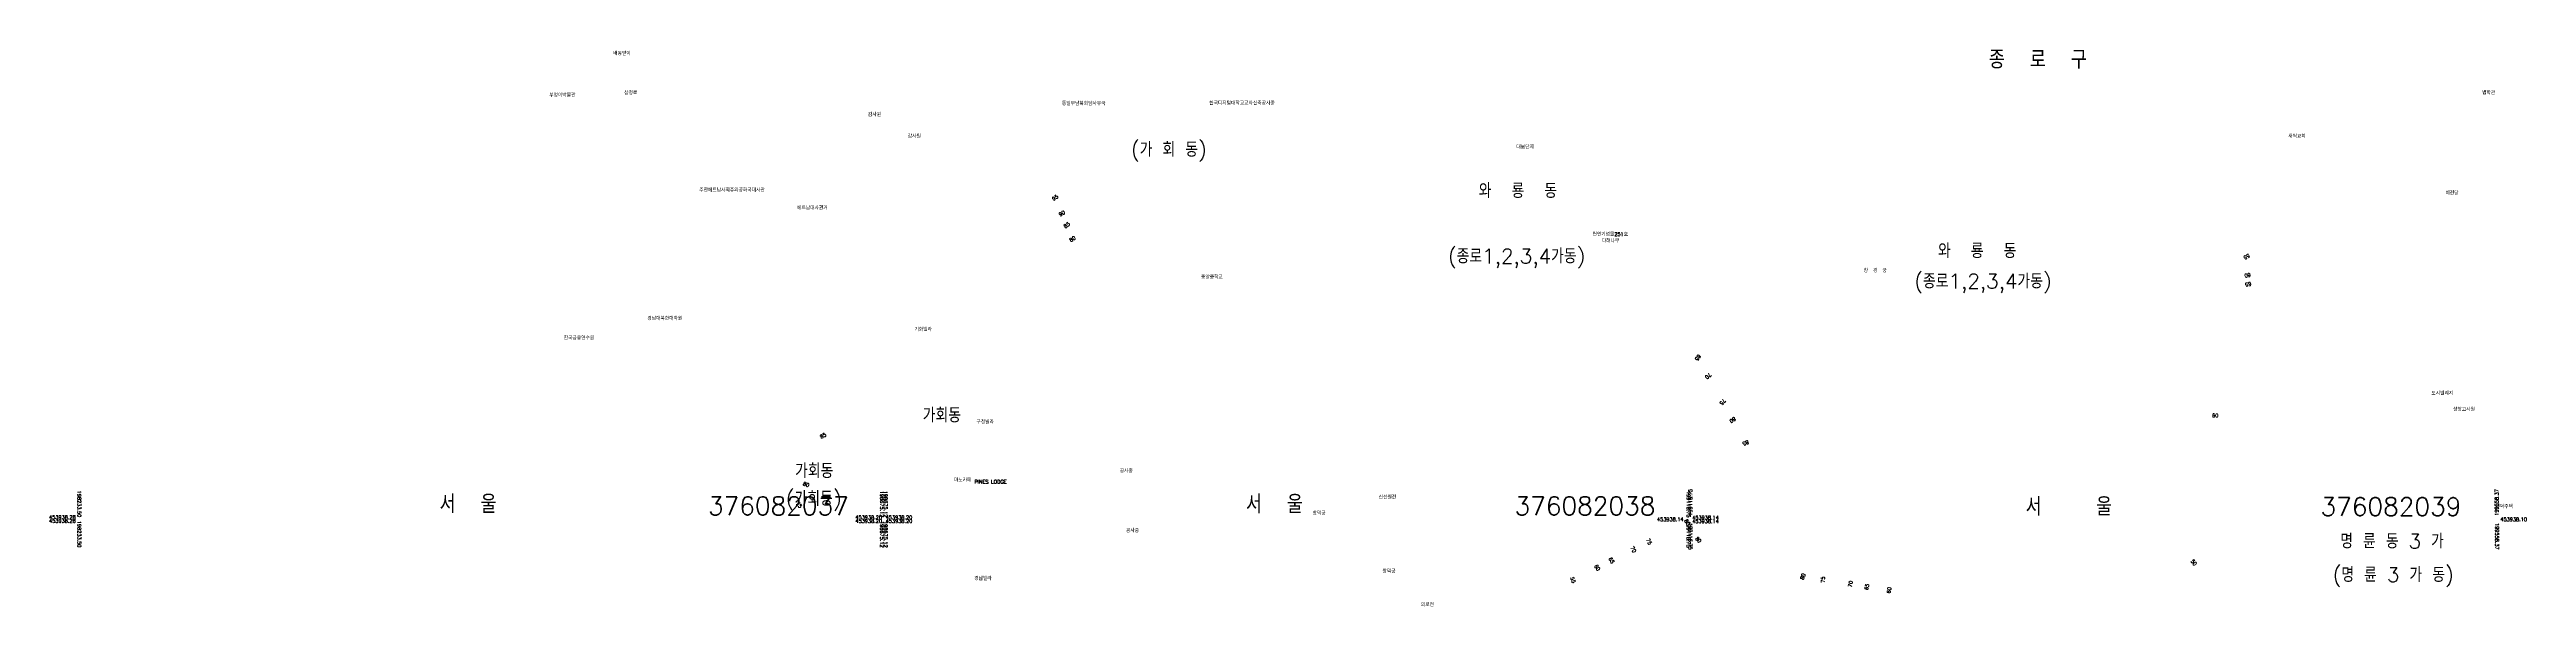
# Model space of a CAD drawing. Header units: feet. Extents: x -1222 to 199575, y -502 to 454509.
# Drawn here: x 198218 to 199575, y 453890 to 454195 of the extents above; entities that cross this region are included whole.
import ezdxf
from ezdxf.enums import TextEntityAlignment as Align

# ---------------------------------------------------------------- set-up
doc = ezdxf.new("R2010")
doc.units = ezdxf.units.FT
doc.header["$MEASUREMENT"] = 0
for name, color, linetype in [('CA0011', 7, 'CONTINUOUS'), ('ZC002', 7, 'CONTINUOUS'), ('ZC003', 7, 'CONTINUOUS'), ('ZC251', 7, 'CONTINUOUS'), ('ZC252', 7, 'CONTINUOUS'), ('ZC500', 7, 'CONTINUOUS'), ('ZC601', 7, 'CONTINUOUS')]:
    doc.layers.add(name, color=color, linetype=linetype)
doc.styles.add('GHS', font='ROMANS', dxfattribs={"bigfont": 'NGSW.shx'})
doc.styles.add('NGSW', font='ROMANS.shx', dxfattribs={"bigfont": 'NGSW.shx'})
doc.styles.get("Standard").update_dxf_attribs({"font": 'ROMANS.shx', "bigfont": 'NGSW.shx'})

msp = doc.modelspace()

# ---------------------------------------------------------------- texts
at = {"layer": 'CA0011'}
for s, rotation, p in [('95', 36, (198770.9, 454114.5)), ('90', 29, (198774.6, 454105.6)), ('85', 35, (198777.3, 454099.4)), ('80', 34, (198780.4, 454091.8)), ('85', 29, (198643.8, 453983.9)), ('80', 339, (198633.8, 453955.7)), ('75', 313, (198629.1, 453944.1)), ('75', 295, (199094, 453924)), ('80', 301, (199115.1, 453934.5)), ('60', 304, (199065.9, 453909.7)), ('65', 302, (199073.7, 453913.7)), ('70', 299, (199085.5, 453919.6)), ('55', 290, (199052.2, 453903))]:
    msp.add_text(s, height=2, rotation=rotation, dxfattribs=at).set_placement(p, align=Align.RIGHT)
at = {"layer": 'CA0011', "style": 'NGSW'}
for s, rotation, p in [('55', 209.13, (199419.5, 454082)), ('60', 191.26, (199420.1, 454072.4)), ('65', 192.23, (199420.4, 454067.5)), ('65', 233.47, (199119.1, 454025.9)), ('70', 222.24, (199124.6, 454016.2)), ('75', 228.34, (199132.6, 454001.8)), ('80', 216.2, (199138, 453992.3)), ('85', 202.21, (199145.1, 453980.2)), ('50', 308.99, (199392.8, 453912.5)), ('80', 69.92, (199179.9, 453908.1)), ('75', 91.26, (199190.4, 453906.8)), ('70', 78.34, (199205.8, 453904.2)), ('65', 76.34, (199214.8, 453902.6)), ('60', 80.42, (199226.9, 453900.8))]:
    msp.add_text(s, height=2, rotation=rotation, dxfattribs=at).set_placement(p, align=Align.RIGHT)
msp.add_text('60', height=2, rotation=359.99, dxfattribs=at).set_placement((199402.5, 453994))
at = {"layer": 'CA0011', "style": 'NGSW', "width": 0.91}
msp.add_text('80', height=2, rotation=312.21, dxfattribs=at).set_placement((199121.5, 453925.1), align=Align.RIGHT)
at = {"layer": 'ZC002', "style": 'NGSW'}
for s, p in [('배동받이', (198526.9, 454192.3)), ('부엉이박물관', (198491.8, 454169.5)), ('삼청료', (198532.9, 454170.7)), ('법학관', (199550.4, 454170.8)), ('감사원', (198666.4, 454158.8)), ('통일부남북회담사무국', (198772.6, 454164.9)), ('감사원', (198688.2, 454147)), ('주한베트남사회주의공화국대사관', (198574, 454117.5)), ('비천당', (199530.3, 454115.9)), ('베트남대사관거', (198627.6, 454107.7)), ('중앙중학교', (198848.8, 454069.8)), ('경남대북한대학원', (198545.6, 454047.2)), ('한국금융연수원', (198499.8, 454036.5)), ('기화빌라', (198691.9, 454041.2)), ('구정빌라', (198725.8, 453990.5)), ('마노카페', (198713.5, 453958.7)), ('PINES LODGE', (198724.7, 453957.7)), ('창덕궁', (198909.9, 453940.5)), ('신선원전', (198946.1, 453949.3)), ('경남빌라', (198724.6, 453904.8))]:
    msp.add_text(s, height=2, dxfattribs=at).set_placement(p)
for s, p in [('새싹교회', (199444.2, 454147)), ('도시빌리지', (199522.6, 454006.2)), ('성창고시원', (199534.5, 453997.4)), ('인덕주택', (199557.7, 453944.2))]:
    msp.add_text(s, height=2, rotation=359.99, dxfattribs=at).set_placement(p)
at = {"layer": 'ZC003', "style": 'NGSW'}
for s, p in [('대보단지', (199021.5, 454141.1)), ('천연기념물251호', (199063.2, 454093.3)), ('다래나무', (199068.3, 454089.7)), ('창  경  궁', (199211.7, 454073.4)), ('창덕궁', (198948.2, 453908.7)), ('의로전', (198969.2, 453890.4))]:
    msp.add_text(s, height=2, dxfattribs=at).set_placement(p)
at = {"layer": 'ZC251', "style": 'NGSW'}
for s, height, p in [('종  로  구', 10, (199280.3, 454185)), ('와  룡  동', 8, (199000.9, 454114.1)), ('와  룡  동', 8, (199252.4, 454081.2)), ('가회동', 8, (198696.4, 453991.2)), ('가회동', 8, (198626.5, 453960.7)), ('명 륜 동 3 가', 8, (199472.7, 453922.2))]:
    msp.add_text(s, height=height, dxfattribs=at).set_placement(p)
at = {"layer": 'ZC252', "style": 'NGSW'}
for s, p in [('(가 회 동)', (198810.4, 454136.7)), ('(종로1,2,3,4가동)', (198984, 454078.3)), ('(종로1,2,3,4가동)', (199239.4, 454064.6)), ('(가회동)', (198621.4, 453945.5)), ('(명 륜 3 가 동)', (199468.5, 453903.8))]:
    msp.add_text(s, height=8, dxfattribs=at).set_placement(p)
at = {"layer": 'ZC500', "style": 'GHS'}
for s, p in [('한국디지털대학교교사신축공사중', (198853.3, 454165.1)), ('공사중', (198804.3, 453963.7)), ('공사중', (198807.7, 453931))]:
    msp.add_text(s, height=2, dxfattribs=at).set_placement(p)
at = {"layer": 'ZC601', "style": 'NGSW'}
for s, p in [('198233.50', (198233.5, 453939.3)), ('198675.12', (198673.1, 453939.2)), ('198675.12', (198675.1, 453939.2)), ('199116.75', (199114.8, 453939.1))]:
    msp.add_text(s, height=2, rotation=270, dxfattribs=at).set_placement(p, align=Align.RIGHT)
for s, height, p in [('서  울', 10, (198431.8, 453941.5)), ('서  울', 10, (198873.4, 453941.4)), ('376082037', 10, (198578.8, 453940.5)), ('453938.20', 2, (198676.1, 453938.2)), ('376082038', 10, (199020.5, 453940.5)), ('453938.14', 2, (199098.5, 453937.1)), ('453938.14', 2, (199098.5, 453937.1)), ('453938.14', 2, (199117.8, 453938.1)), ('서    울', 10, (199300.4, 453940.1)), ('376082039', 10, (199461.9, 453940.1)), ('453938.10', 2, (199560.4, 453937.1)), ('453938.10', 2, (199560.4, 453937.1)), ('453938.20', 2, (198676.1, 453936.2)), ('453938.14', 2, (199117.8, 453936.1))]:
    msp.add_text(s, height=height, dxfattribs=at).set_placement(p)
at = {"layer": 'ZC601'}
for s, rotation, style, p in [('199116.75', 90, 'NGSW', (199117.8, 453940.1)), ('199558.37', 90, 'NGSW', (199559.4, 453940.1)), ('198233.50', 270, 'NGSW', (198233.5, 453937.3)), ('198675.12', 270, 'NGSW', (198673.1, 453937.2)), ('198675.12', 270, 'NGSW', (198675.1, 453937.2)), ('199116.75', 270, 'NGSW', (199114.8, 453937.1)), ('199116.75', 270, 'GHS', (199115.8, 453936.1)), ('199558.37', 270, 'GHS', (199557.6, 453936.1))]:
    msp.add_text(s, height=2, rotation=rotation, dxfattribs=dict(at, style=style)).set_placement(p)
at = {"layer": 'ZC601', "style": 'NGSW'}
for s, p in [('453938.28', (198232.5, 453938.3)), ('453938.20', (198674.1, 453938.2)), ('453938.28', (198232.5, 453936.3)), ('453938.20', (198674.1, 453936.2))]:
    msp.add_text(s, height=2, dxfattribs=at).set_placement(p, align=Align.RIGHT)

doc.saveas('drawing.dxf')
